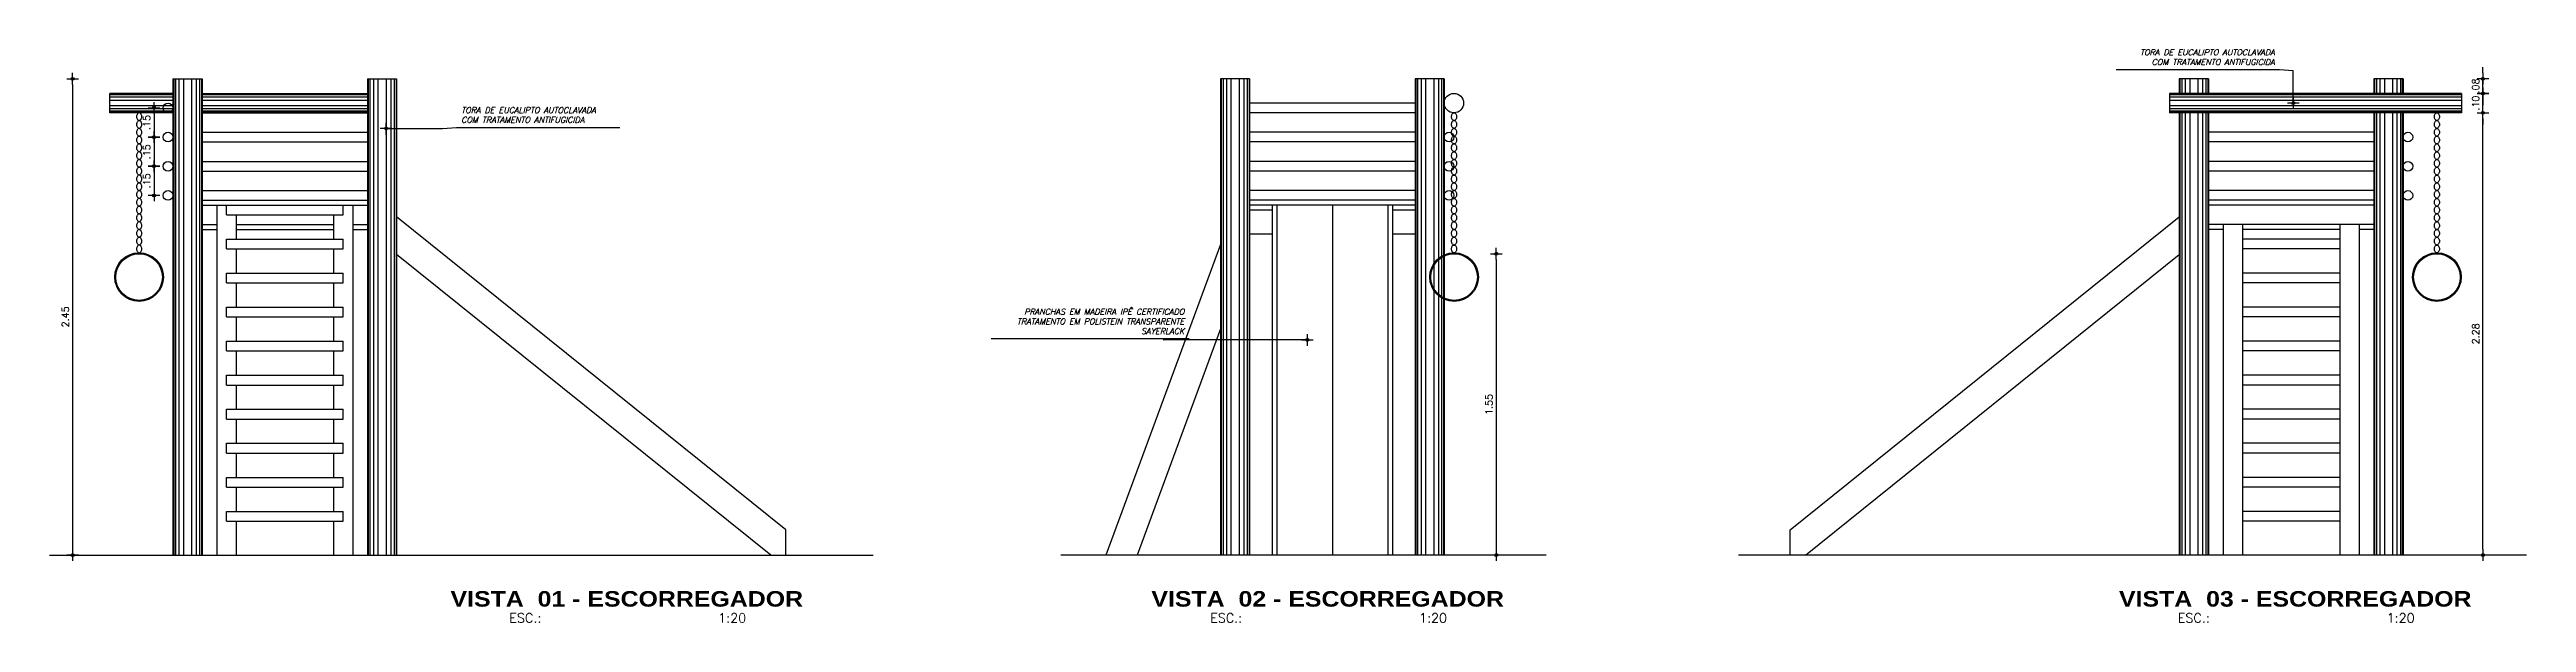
# Model space of a CAD drawing. Header units: millimetres. Extents: x 490 to 675, y -160 to -87.
# Drawn here: x 620.21 to 632.94, y -150.04 to -147.1 of the extents above; entities that cross this region are included whole.
import ezdxf
from ezdxf.enums import TextEntityAlignment as Align

# ---------------------------------------------------------------- set-up
doc = ezdxf.new("R2010")
doc.units = ezdxf.units.MM
doc.header["$LTSCALE"] = 2.5
for name, color, linetype in [('ARQ_COTAS', 1, 'Continuous'), ('ARQ_ESTRUTURA', 6, 'Continuous'), ('ARQ_HAT', 8, 'Continuous'), ('ARQ_VISTA00', 8, 'Continuous'), ('ARQ_VISTA01', 7, 'Continuous'), ('ARQ_VISTA02', 2, 'Continuous'), ('COTAS', 1, 'Continuous'), ('TITULO', 2, 'Continuous')]:
    doc.layers.add(name, color=color, linetype=linetype)
doc.styles.add('COTA20', font='ROMANS.SHX')
doc.styles.add('COTA200', font='ROMANS.SHX')
doc.styles.add('ROMANS', font='romans', dxfattribs={"oblique": 15})
doc.styles.add('TIT200', font='')
doc.styles.get('TIT200').set_extended_font_data('Arial Black')
doc.dimstyles.new('Cota20', dxfattribs={"dimscale": 0, "dimtxt": 0.04, "dimasz": 0.03, "dimexe": 0.05, "dimexo": 0.2, "dimgap": 0.025, "dimtad": 1, "dimlfac": -1, "dimzin": 4, "dimdsep": 46, "dimtxsty": 'ROMANS', "dimblk": 'ARCHTICK', "dimcen": 0.075, "dimclrd": 256, "dimclre": 8, "dimclrt": 2, "dimadec": 0, "dimazin": 0, "dimtfac": 1.2, "dimtix": 1, "dimtmove": 2, "dimatfit": 3, "dimldrblk": 'DOT', "dimfxl": 0.2, "dimfxlon": 1, "dimtvp": 2, "dimtolj": 1, "dimtzin": 4, "dimarcsym": 0})
doc.dimstyles.new('COTA20$0', dxfattribs={"dimtxt": 0.036, "dimasz": 0.03, "dimexe": 0.05, "dimexo": 0.95, "dimgap": 0.02, "dimtad": 1, "dimzin": 4, "dimdsep": 46, "dimtxsty": 'COTA20', "dimblk": 'bola', "dimcen": 0.1, "dimdle": 0.05, "dimse1": 1, "dimse2": 1, "dimclrd": 256, "dimclre": 256, "dimclrt": 2, "dimadec": 0, "dimazin": 0, "dimtfac": 1, "dimtix": 1, "dimtmove": 2, "dimatfit": 3, "dimldrblk": 'USERTICK', "dimfxl": 1, "dimtvp": 3.125, "dimtolj": 1, "dimtzin": 4, "dimarcsym": 0})

msp = doc.modelspace()

# ---------------------------------------------------------------- texts
at = {"layer": 'ARQ_COTAS', "color": 2, "char_height": 0.03, "style": 'ROMANS'}
for s, insert, attachment_point in [('TORA DE EUCALIPTO AUTOCLAVADA\\PCOM TRATAMENTO ANTIFUGICIDA', (631.648, -147.176), 9), ('TORA DE EUCALIPTO AUTOCLAVADA\\PCOM TRATAMENTO ANTIFUGICIDA', (622.326, -147.473), 7), ('PRANCHAS EM MADEIRA IPÊ CERTIFICADO\\PTRATAMENTO EM POLISTEIN TRANSPARENTE \\PSAYERLACK', (626.043, -148.56), 9)]:
    msp.add_mtext(s, dxfattribs=dict(at, insert=insert, attachment_point=attachment_point))
at = {"layer": 'TITULO'}
for s, height, style, p in [('VISTA  01 - ESCORREGADOR', 0.08, 'TIT200', (623.177, -149.922)), ('VISTA  02 - ESCORREGADOR', 0.08, 'TIT200', (626.78, -149.922)), ('VISTA  03 - ESCORREGADOR', 0.08, 'TIT200', (631.754, -149.922)), ('ESC.:                         1:20', 0.048, 'COTA200', (623.182, -150.02)), ('ESC.:                         1:20', 0.048, 'COTA200', (626.785, -150.02)), ('ESC.:                         1:20', 0.048, 'COTA200', (631.759, -150.02))]:
    msp.add_text(s, height=height, dxfattribs=dict(at, style=style)).set_placement(p, align=Align.MIDDLE_CENTER)

# ---------------------------------------------------------------- blocks, each defined once
blk = doc.blocks.new('bola')
blk.add_hatch(color=0).paths.add_polyline_path([(-0.25, 0, 1), (0.25, 0, 1)])
at = {"color": 0}
for p, q in [((-1, 0), (-0.25, 0)), ((0, 1), (0, 0.25)), ((0.25, 0), (1, 0)), ((0, -0.25), (0, -1))]:
    blk.add_line(p, q, dxfattribs=at)
blk.add_circle((0, 0), 0.25, dxfattribs=at)
blk = doc.blocks.new('*D546')
at = {"layer": 'COTAS', "lineweight": -2}
blk.add_line((620.328, -147.277), (620.328, -149.667), dxfattribs=at)
at = {"layer": 'DEFPOINTS', "color": 0}
for p in [(620.844, -147.247), (620.328, -149.697), (620.844, -149.697)]:
    blk.add_point(p, dxfattribs=at)
at = {"layer": 'COTAS', "lineweight": -2, "xscale": 0.03, "yscale": 0.03, "zscale": 0.03}
for p, rotation in [((620.328, -147.247), 90), ((620.328, -149.697), 270)]:
    blk.add_blockref('bola', p, dxfattribs=dict(at, rotation=rotation))
at = {"layer": 'COTAS', "color": 2, "insert": (620.29, -148.472), "char_height": 0.036, "attachment_point": 5, "rotation": 90, "style": 'COTA20'}
blk.add_mtext('\\A1;2.45', dxfattribs=at)
blk = doc.blocks.new('USERTICK')
at = {"color": 0}
for p, q in [((-1, 0), (1, 0)), ((0, 1), (0, -1))]:
    blk.add_line(p, q, dxfattribs=at)
blk.add_circle((0, 0), 0.25, dxfattribs=at)
blk = doc.blocks.new('*D547')
at = {"layer": 'COTAS', "lineweight": -2}
blk.add_line((620.747, -147.427), (620.747, -147.517), dxfattribs=at)
at = {"layer": 'DEFPOINTS', "color": 0}
for p in [(620.819, -147.397), (620.747, -147.547), (620.819, -147.547)]:
    blk.add_point(p, dxfattribs=at)
at = {"layer": 'COTAS', "lineweight": -2, "xscale": 0.03, "yscale": 0.03, "zscale": 0.03}
for p, rotation in [((620.747, -147.397), 90), ((620.747, -147.547), 270)]:
    blk.add_blockref('bola', p, dxfattribs=dict(at, rotation=rotation))
at = {"layer": 'COTAS', "color": 2, "insert": (620.709, -147.472), "char_height": 0.036, "attachment_point": 5, "rotation": 90, "style": 'COTA20'}
blk.add_mtext('\\A1;.15', dxfattribs=at)
blk = doc.blocks.new('*D548')
at = {"layer": 'COTAS', "lineweight": -2}
blk.add_line((620.747, -147.577), (620.747, -147.667), dxfattribs=at)
at = {"layer": 'DEFPOINTS', "color": 0}
for p in [(620.819, -147.547), (620.747, -147.697), (620.819, -147.697)]:
    blk.add_point(p, dxfattribs=at)
at = {"layer": 'COTAS', "lineweight": -2, "xscale": 0.03, "yscale": 0.03, "zscale": 0.03}
for p, rotation in [((620.747, -147.547), 90), ((620.747, -147.697), 270)]:
    blk.add_blockref('bola', p, dxfattribs=dict(at, rotation=rotation))
at = {"layer": 'COTAS', "color": 2, "insert": (620.709, -147.622), "char_height": 0.036, "attachment_point": 5, "rotation": 90, "style": 'COTA20'}
blk.add_mtext('\\A1;.15', dxfattribs=at)
blk = doc.blocks.new('*D549')
at = {"layer": 'COTAS', "lineweight": -2}
blk.add_line((620.747, -147.727), (620.747, -147.817), dxfattribs=at)
at = {"layer": 'DEFPOINTS', "color": 0}
for p in [(620.819, -147.697), (620.747, -147.847), (620.819, -147.847)]:
    blk.add_point(p, dxfattribs=at)
at = {"layer": 'COTAS', "lineweight": -2, "xscale": 0.03, "yscale": 0.03, "zscale": 0.03}
for p, rotation in [((620.747, -147.697), 90), ((620.747, -147.847), 270)]:
    blk.add_blockref('bola', p, dxfattribs=dict(at, rotation=rotation))
at = {"layer": 'COTAS', "color": 2, "insert": (620.709, -147.772), "char_height": 0.036, "attachment_point": 5, "rotation": 90, "style": 'COTA20'}
blk.add_mtext('\\A1;.15', dxfattribs=at)
blk = doc.blocks.new('*D550')
at = {"layer": 'ARQ_COTAS', "lineweight": -2}
blk.add_line((632.719, -149.667), (632.719, -147.452), dxfattribs=at)
at = {"layer": 'DEFPOINTS', "color": 0}
for p in [(632.608, -147.422), (632.719, -147.422), (632.943, -149.697)]:
    blk.add_point(p, dxfattribs=at)
at = {"layer": 'ARQ_COTAS', "lineweight": -2, "xscale": 0.03, "yscale": 0.03, "zscale": 0.03}
for p, rotation in [((632.719, -147.422), 90), ((632.719, -149.697), 270)]:
    blk.add_blockref('bola', p, dxfattribs=dict(at, rotation=rotation))
at = {"layer": 'ARQ_COTAS', "color": 2, "insert": (632.681, -148.559), "char_height": 0.036, "attachment_point": 5, "rotation": 90, "style": 'COTA20'}
blk.add_mtext('\\A1;2.28', dxfattribs=at)
blk = doc.blocks.new('*D551')
at = {"layer": 'ARQ_COTAS', "lineweight": -2}
for p, q in [((632.719, -147.292), (632.719, -147.262)), ((632.719, -147.422), (632.719, -147.322)), ((632.719, -147.452), (632.719, -147.482))]:
    blk.add_line(p, q, dxfattribs=at)
at = {"layer": 'DEFPOINTS', "color": 0}
for p in [(632.608, -147.322), (632.608, -147.422), (632.719, -147.322)]:
    blk.add_point(p, dxfattribs=at)
at = {"layer": 'ARQ_COTAS', "lineweight": -2, "xscale": 0.03, "yscale": 0.03, "zscale": 0.03}
for p, rotation in [((632.719, -147.322), 270), ((632.719, -147.422), 90)]:
    blk.add_blockref('bola', p, dxfattribs=dict(at, rotation=rotation))
at = {"layer": 'ARQ_COTAS', "color": 2, "insert": (632.681, -147.372), "char_height": 0.036, "attachment_point": 5, "rotation": 90, "style": 'COTA20'}
blk.add_mtext('\\A1;.10', dxfattribs=at)
blk = doc.blocks.new('*D552')
at = {"layer": 'ARQ_COTAS', "lineweight": -2}
for p, q in [((632.719, -147.217), (632.719, -147.187)), ((632.719, -147.322), (632.719, -147.247)), ((632.719, -147.352), (632.719, -147.382))]:
    blk.add_line(p, q, dxfattribs=at)
at = {"layer": 'DEFPOINTS', "color": 0}
for p in [(632.308, -147.247), (632.719, -147.247), (632.608, -147.322)]:
    blk.add_point(p, dxfattribs=at)
at = {"layer": 'ARQ_COTAS', "lineweight": -2, "xscale": 0.03, "yscale": 0.03, "zscale": 0.03}
for p, rotation in [((632.719, -147.247), 270), ((632.719, -147.322), 90)]:
    blk.add_blockref('bola', p, dxfattribs=dict(at, rotation=rotation))
at = {"layer": 'ARQ_COTAS', "color": 2, "insert": (632.681, -147.284), "char_height": 0.036, "attachment_point": 5, "rotation": 90, "style": 'COTA20'}
blk.add_mtext('\\A1;.08', dxfattribs=at)
blk = doc.blocks.new('*D553')
at = {"layer": 'ARQ_COTAS', "lineweight": -2}
blk.add_line((627.647, -148.177), (627.647, -149.667), dxfattribs=at)
at = {"layer": 'DEFPOINTS', "color": 0}
for p in [(627.43, -148.147), (627.43, -149.697), (627.647, -149.697)]:
    blk.add_point(p, dxfattribs=at)
at = {"layer": 'ARQ_COTAS', "lineweight": -2, "xscale": 0.03, "yscale": 0.03, "zscale": 0.03}
for p, rotation in [((627.647, -148.147), 90), ((627.647, -149.697), 270)]:
    blk.add_blockref('bola', p, dxfattribs=dict(at, rotation=rotation))
at = {"layer": 'ARQ_COTAS', "color": 2, "insert": (627.609, -148.922), "char_height": 0.036, "attachment_point": 5, "rotation": 90, "style": 'COTA20'}
blk.add_mtext('\\A1;1.55', dxfattribs=at)
blk = doc.blocks.new('DOT')
for p, q in [((-1, 0), (1, 0)), ((0, 1), (0, -1))]:
    blk.add_line(p, q)
blk.add_circle((0, 0), 0.25)

# ---------------------------------------------------------------- dimensions: what is measured, and where the dimension line sits
at = {"layer": 'ARQ_COTAS'}
for base, p1, p2, picture, middle in [((632.71918, -147.246706), (632.607803, -147.321707), (632.307804, -147.246706), '*D552', (632.68118, -147.284206)), ((632.719, -147.322), (632.608, -147.422), (632.608, -147.322), '*D551', (632.681, -147.372)), ((632.7191805, -147.4217068), (632.9425114, -149.6967072), (632.6078033, -147.4217068), '*D550', (632.6811805, -148.559207)), ((627.647, -149.697), (627.43, -148.147), (627.43, -149.697), '*D553', (627.609, -148.922))]:
    dim = msp.add_linear_dim(base=base, p1=p1, p2=p2, angle=90, dimstyle='COTA20$0', dxfattribs=at)
    dim.commit()
    dim.dimension.update_dxf_attribs({"geometry": picture, "text_midpoint": middle})
at = {"layer": 'COTAS'}
for base, p1, p2, picture, middle in [((620.328, -149.697), (620.844, -147.247), (620.844, -149.697), '*D546', (620.29, -148.472)), ((620.747, -147.547), (620.819, -147.397), (620.819, -147.547), '*D547', (620.709, -147.472)), ((620.747, -147.697), (620.819, -147.547), (620.819, -147.697), '*D548', (620.709, -147.622)), ((620.747, -147.847), (620.819, -147.697), (620.819, -147.847), '*D549', (620.709, -147.772))]:
    dim = msp.add_linear_dim(base=base, p1=p1, p2=p2, angle=90, dimstyle='COTA20$0', dxfattribs=at)
    dim.commit()
    dim.dimension.update_dxf_attribs({"geometry": picture, "text_midpoint": middle})

# ---------------------------------------------------------------- linework, layer by layer
at = {"layer": 'ARQ_ESTRUTURA'}
for p, q in [((620.21, -149.697), (624.444, -149.697)), ((627.904, -149.697), (625.408, -149.697)), ((632.943, -149.697), (628.892, -149.697))]:
    msp.add_line(p, q, dxfattribs=at)
at = {"layer": 'ARQ_HAT'}
for p, q in [((620.848, -147.247), (620.848, -149.697)), ((620.857, -147.247), (620.857, -149.697)), ((620.875, -147.247), (620.875, -149.697)), ((620.898, -147.247), (620.898, -149.697)), ((620.94, -147.247), (620.94, -149.697)), ((620.964, -147.247), (620.964, -149.697)), ((620.981, -147.247), (620.981, -149.697)), ((620.991, -147.247), (620.991, -149.697)), ((621.848, -147.247), (621.848, -149.697)), ((621.857, -147.247), (621.857, -149.697)), ((621.875, -147.247), (621.875, -149.697)), ((621.898, -147.247), (621.898, -149.697)), ((621.94, -147.247), (621.94, -149.697)), ((621.964, -147.247), (621.964, -149.697)), ((621.981, -147.247), (621.981, -149.697)), ((621.991, -147.247), (621.991, -149.697)), ((626.233, -147.247), (626.233, -149.697)), ((626.242, -147.247), (626.242, -149.697)), ((626.26, -147.247), (626.26, -149.697)), ((626.283, -147.247), (626.283, -149.697)), ((626.325, -147.247), (626.325, -149.697)), ((626.349, -147.247), (626.349, -149.697)), ((626.366, -147.247), (626.366, -149.697)), ((626.376, -147.247), (626.376, -149.697)), ((627.233, -147.247), (627.233, -149.697)), ((627.242, -147.247), (627.242, -149.697)), ((627.26, -147.247), (627.26, -149.697)), ((627.283, -147.247), (627.283, -149.697)), ((627.325, -147.247), (627.325, -149.697)), ((627.349, -147.247), (627.349, -149.697)), ((627.366, -147.247), (627.366, -149.697)), ((627.376, -147.247), (627.376, -149.697)), ((631.161, -147.247), (631.161, -147.322)), ((631.171, -147.247), (631.171, -147.322)), ((631.188, -147.247), (631.188, -147.322)), ((631.212, -147.247), (631.212, -147.322)), ((631.254, -147.247), (631.254, -147.322)), ((631.277, -147.247), (631.277, -147.322)), ((631.295, -147.247), (631.295, -147.322)), ((631.304, -147.247), (631.304, -147.322)), ((632.161, -147.247), (632.161, -147.322)), ((632.171, -147.247), (632.171, -147.322)), ((632.188, -147.247), (632.188, -147.322)), ((632.212, -147.247), (632.212, -147.322)), ((632.254, -147.247), (632.254, -147.322)), ((632.277, -147.247), (632.277, -147.322)), ((632.295, -147.247), (632.295, -147.322)), ((632.304, -147.247), (632.304, -147.322)), ((620.844, -147.324), (620.519, -147.324)), ((620.844, -147.33), (620.519, -147.33)), ((620.844, -147.342), (620.519, -147.342)), ((620.844, -147.358), (620.519, -147.358)), ((620.844, -147.386), (620.519, -147.386)), ((620.844, -147.401), (620.519, -147.401)), ((620.844, -147.413), (620.519, -147.413)), ((620.844, -147.419), (620.519, -147.419)), ((621.844, -147.324), (620.994, -147.324)), ((621.844, -147.33), (620.994, -147.33)), ((621.844, -147.342), (620.994, -147.342)), ((621.844, -147.358), (620.994, -147.358)), ((621.844, -147.386), (620.994, -147.386)), ((621.844, -147.401), (620.994, -147.401)), ((621.844, -147.413), (620.994, -147.413)), ((621.844, -147.419), (620.994, -147.419)), ((632.608, -147.324), (631.108, -147.324)), ((632.608, -147.33), (631.108, -147.33)), ((632.608, -147.342), (631.108, -147.342)), ((632.608, -147.358), (631.108, -147.358)), ((632.608, -147.386), (631.108, -147.386)), ((632.608, -147.401), (631.108, -147.401)), ((632.608, -147.413), (631.108, -147.413)), ((632.608, -147.419), (631.108, -147.419)), ((631.161, -147.422), (631.161, -149.697)), ((631.171, -147.422), (631.171, -149.697)), ((631.188, -147.422), (631.188, -149.697)), ((631.212, -147.422), (631.212, -149.697)), ((631.254, -147.422), (631.254, -149.697)), ((631.277, -147.422), (631.277, -149.697)), ((631.295, -147.422), (631.295, -149.697)), ((631.304, -147.422), (631.304, -149.697)), ((632.161, -147.422), (632.161, -149.697)), ((632.171, -147.422), (632.171, -149.697)), ((632.188, -147.422), (632.188, -149.697)), ((632.212, -147.422), (632.212, -149.697)), ((632.254, -147.422), (632.254, -149.697)), ((632.277, -147.422), (632.277, -149.697)), ((632.295, -147.422), (632.295, -149.697)), ((632.304, -147.422), (632.304, -149.697)), ((626.804, -147.897), (626.804, -149.697))]:
    msp.add_line(p, q, dxfattribs=at)
at = {"layer": 'ARQ_VISTA00'}
for p, q in [((620.844, -147.322), (620.519, -147.322)), ((620.519, -147.422), (620.519, -147.322)), ((620.844, -147.422), (620.519, -147.422)), ((620.994, -147.322), (621.844, -147.322)), ((620.994, -147.422), (621.844, -147.422)), ((620.994, -147.522), (621.844, -147.522)), ((620.994, -147.572), (621.844, -147.572)), ((620.994, -147.672), (621.844, -147.672)), ((620.994, -147.722), (621.844, -147.722)), ((620.994, -147.822), (621.844, -147.822)), ((620.994, -147.872), (621.844, -147.872)), ((620.994, -148.022), (621.069, -148.022)), ((621.169, -148.022), (621.669, -148.022)), ((621.769, -148.022), (621.844, -148.022)), ((631.383, -148.022), (631.308, -148.022)), ((631.383, -147.997), (631.383, -149.697)), ((631.483, -147.997), (631.483, -149.697)), ((631.983, -148.022), (631.483, -148.022)), ((631.983, -148.072), (631.483, -148.072)), ((631.983, -147.997), (631.983, -149.697)), ((632.083, -147.997), (632.083, -149.697)), ((632.158, -148.022), (632.083, -148.022)), ((631.983, -148.122), (631.483, -148.122)), ((631.983, -148.247), (631.483, -148.247)), ((631.983, -148.297), (631.483, -148.297)), ((631.983, -148.422), (631.483, -148.422)), ((631.983, -148.472), (631.483, -148.472)), ((631.983, -148.597), (631.483, -148.597)), ((631.983, -148.647), (631.483, -148.647)), ((631.983, -148.772), (631.483, -148.772)), ((631.983, -148.822), (631.483, -148.822)), ((631.983, -148.947), (631.483, -148.947)), ((631.983, -148.997), (631.483, -148.997)), ((631.983, -149.122), (631.483, -149.122)), ((631.983, -149.172), (631.483, -149.172)), ((631.983, -149.297), (631.483, -149.297)), ((631.983, -149.347), (631.483, -149.347)), ((631.983, -149.472), (631.483, -149.472)), ((631.983, -149.522), (631.483, -149.522))]:
    msp.add_line(p, q, dxfattribs=at)
for points in [[(620.67, -147.462, 0.140422), (620.675, -147.46, 0.107133), (620.68, -147.456, 0.079572), (620.682, -147.45, 0.067159), (620.684, -147.442, 0.067159), (620.682, -147.434, 0.079572), (620.68, -147.428, 0.107133), (620.675, -147.423, 0.140422), (620.67, -147.422, 0.140422), (620.665, -147.423, 0.107133), (620.661, -147.428, 0.079572), (620.658, -147.434, 0.067159), (620.657, -147.442, 0.067159), (620.658, -147.45, 0.079572), (620.661, -147.456, 0.107133), (620.665, -147.46, 0.140422)], [(620.67, -147.502, 0.140422), (620.675, -147.5, 0.107133), (620.68, -147.496, 0.079572), (620.682, -147.49, 0.067159), (620.684, -147.482, 0.067159), (620.682, -147.474, 0.079572), (620.68, -147.468, 0.107133), (620.675, -147.463, 0.140422), (620.67, -147.462, 0.140422), (620.665, -147.463, 0.107133), (620.661, -147.468, 0.079572), (620.658, -147.474, 0.067159), (620.657, -147.482, 0.067159), (620.658, -147.49, 0.079572), (620.661, -147.496, 0.107133), (620.665, -147.5, 0.140422)], [(620.67, -147.542, 0.140422), (620.675, -147.54, 0.107133), (620.68, -147.536, 0.079572), (620.682, -147.53, 0.067159), (620.684, -147.522, 0.067159), (620.682, -147.514, 0.079572), (620.68, -147.508, 0.107133), (620.675, -147.503, 0.140422), (620.67, -147.502, 0.140422), (620.665, -147.503, 0.107133), (620.661, -147.508, 0.079572), (620.658, -147.514, 0.067159), (620.657, -147.522, 0.067159), (620.658, -147.53, 0.079572), (620.661, -147.536, 0.107133), (620.665, -147.54, 0.140422)], [(620.67, -147.582, 0.140422), (620.675, -147.58, 0.107133), (620.68, -147.576, 0.079572), (620.682, -147.57, 0.067159), (620.684, -147.562, 0.067159), (620.682, -147.554, 0.079572), (620.68, -147.548, 0.107133), (620.675, -147.543, 0.140422), (620.67, -147.542, 0.140422), (620.665, -147.543, 0.107133), (620.661, -147.548, 0.079572), (620.658, -147.554, 0.067159), (620.657, -147.562, 0.067159), (620.658, -147.57, 0.079572), (620.661, -147.576, 0.107133), (620.665, -147.58, 0.140422)], [(620.67, -147.622, 0.140422), (620.675, -147.62, 0.107133), (620.68, -147.616, 0.079572), (620.682, -147.61, 0.067159), (620.684, -147.602, 0.067159), (620.682, -147.594, 0.079572), (620.68, -147.588, 0.107133), (620.675, -147.583, 0.140422), (620.67, -147.582, 0.140422), (620.665, -147.583, 0.107133), (620.661, -147.588, 0.079572), (620.658, -147.594, 0.067159), (620.657, -147.602, 0.067159), (620.658, -147.61, 0.079572), (620.661, -147.616, 0.107133), (620.665, -147.62, 0.140422)], [(620.67, -147.662, 0.140422), (620.675, -147.66, 0.107133), (620.68, -147.656, 0.079572), (620.682, -147.65, 0.067159), (620.684, -147.642, 0.067159), (620.682, -147.634, 0.079572), (620.68, -147.628, 0.107133), (620.675, -147.623, 0.140422), (620.67, -147.622, 0.140422), (620.665, -147.623, 0.107133), (620.661, -147.628, 0.079572), (620.658, -147.634, 0.067159), (620.657, -147.642, 0.067159), (620.658, -147.65, 0.079572), (620.661, -147.656, 0.107133), (620.665, -147.66, 0.140422)], [(620.67, -147.702, 0.140422), (620.675, -147.7, 0.107133), (620.68, -147.696, 0.079572), (620.682, -147.69, 0.067159), (620.684, -147.682, 0.067159), (620.682, -147.674, 0.079572), (620.68, -147.668, 0.107133), (620.675, -147.663, 0.140422), (620.67, -147.662, 0.140422), (620.665, -147.663, 0.107133), (620.661, -147.668, 0.079572), (620.658, -147.674, 0.067159), (620.657, -147.682, 0.067159), (620.658, -147.69, 0.079572), (620.661, -147.696, 0.107133), (620.665, -147.7, 0.140422)], [(620.67, -147.742, 0.140422), (620.675, -147.74, 0.107133), (620.68, -147.736, 0.079572), (620.682, -147.73, 0.067159), (620.684, -147.722, 0.067159), (620.682, -147.714, 0.079572), (620.68, -147.708, 0.107133), (620.675, -147.703, 0.140422), (620.67, -147.702, 0.140422), (620.665, -147.703, 0.107133), (620.661, -147.708, 0.079572), (620.658, -147.714, 0.067159), (620.657, -147.722, 0.067159), (620.658, -147.73, 0.079572), (620.661, -147.736, 0.107133), (620.665, -147.74, 0.140422)], [(620.67, -147.782, 0.140422), (620.675, -147.78, 0.107133), (620.68, -147.776, 0.079572), (620.682, -147.77, 0.067159), (620.684, -147.762, 0.067159), (620.682, -147.754, 0.079572), (620.68, -147.748, 0.107133), (620.675, -147.743, 0.140422), (620.67, -147.742, 0.140422), (620.665, -147.743, 0.107133), (620.661, -147.748, 0.079572), (620.658, -147.754, 0.067159), (620.657, -147.762, 0.067159), (620.658, -147.77, 0.079572), (620.661, -147.776, 0.107133), (620.665, -147.78, 0.140422)], [(620.67, -147.822, 0.140422), (620.675, -147.82, 0.107133), (620.68, -147.816, 0.079572), (620.682, -147.81, 0.067159), (620.684, -147.802, 0.067159), (620.682, -147.794, 0.079572), (620.68, -147.788, 0.107133), (620.675, -147.783, 0.140422), (620.67, -147.782, 0.140422), (620.665, -147.783, 0.107133), (620.661, -147.788, 0.079572), (620.658, -147.794, 0.067159), (620.657, -147.802, 0.067159), (620.658, -147.81, 0.079572), (620.661, -147.816, 0.107133), (620.665, -147.82, 0.140422)], [(620.67, -147.862, 0.140422), (620.675, -147.86, 0.107133), (620.68, -147.856, 0.079572), (620.682, -147.85, 0.067159), (620.684, -147.842, 0.067159), (620.682, -147.834, 0.079572), (620.68, -147.828, 0.107133), (620.675, -147.823, 0.140422), (620.67, -147.822, 0.140422), (620.665, -147.823, 0.107133), (620.661, -147.828, 0.079572), (620.658, -147.834, 0.067159), (620.657, -147.842, 0.067159), (620.658, -147.85, 0.079572), (620.661, -147.856, 0.107133), (620.665, -147.86, 0.140422)], [(620.67, -147.902, 0.140422), (620.675, -147.9, 0.107133), (620.68, -147.896, 0.079572), (620.682, -147.89, 0.067159), (620.684, -147.882, 0.067159), (620.682, -147.874, 0.079572), (620.68, -147.868, 0.107133), (620.675, -147.863, 0.140422), (620.67, -147.862, 0.140422), (620.665, -147.863, 0.107133), (620.661, -147.868, 0.079572), (620.658, -147.874, 0.067159), (620.657, -147.882, 0.067159), (620.658, -147.89, 0.079572), (620.661, -147.896, 0.107133), (620.665, -147.9, 0.140422)], [(620.67, -147.942, 0.140422), (620.675, -147.94, 0.107133), (620.68, -147.936, 0.079572), (620.682, -147.93, 0.067159), (620.684, -147.922, 0.067159), (620.682, -147.914, 0.079572), (620.68, -147.908, 0.107133), (620.675, -147.903, 0.140422), (620.67, -147.902, 0.140422), (620.665, -147.903, 0.107133), (620.661, -147.908, 0.079572), (620.658, -147.914, 0.067159), (620.657, -147.922, 0.067159), (620.658, -147.93, 0.079572), (620.661, -147.936, 0.107133), (620.665, -147.94, 0.140422)], [(620.67, -147.982, 0.140422), (620.675, -147.98, 0.107133), (620.68, -147.976, 0.079572), (620.682, -147.97, 0.067159), (620.684, -147.962, 0.067159), (620.682, -147.954, 0.079572), (620.68, -147.948, 0.107133), (620.675, -147.943, 0.140422), (620.67, -147.942, 0.140422), (620.665, -147.943, 0.107133), (620.661, -147.948, 0.079572), (620.658, -147.954, 0.067159), (620.657, -147.962, 0.067159), (620.658, -147.97, 0.079572), (620.661, -147.976, 0.107133), (620.665, -147.98, 0.140422)], [(620.67, -148.022, 0.140422), (620.675, -148.02, 0.107133), (620.68, -148.016, 0.079572), (620.682, -148.01, 0.067159), (620.684, -148.002, 0.067159), (620.682, -147.994, 0.079572), (620.68, -147.988, 0.107133), (620.675, -147.983, 0.140422), (620.67, -147.982, 0.140422), (620.665, -147.983, 0.107133), (620.661, -147.988, 0.079572), (620.658, -147.994, 0.067159), (620.657, -148.002, 0.067159), (620.658, -148.01, 0.079572), (620.661, -148.016, 0.107133), (620.665, -148.02, 0.140422)], [(620.67, -148.062, 0.140422), (620.675, -148.06, 0.107133), (620.68, -148.056, 0.079572), (620.682, -148.05, 0.067159), (620.684, -148.042, 0.067159), (620.682, -148.034, 0.079572), (620.68, -148.028, 0.107133), (620.675, -148.023, 0.140422), (620.67, -148.022, 0.140422), (620.665, -148.023, 0.107133), (620.661, -148.028, 0.079572), (620.658, -148.034, 0.067159), (620.657, -148.042, 0.067159), (620.658, -148.05, 0.079572), (620.661, -148.056, 0.107133), (620.665, -148.06, 0.140422)], [(620.67, -148.102, 0.140422), (620.675, -148.1, 0.107133), (620.68, -148.096, 0.079572), (620.682, -148.09, 0.067159), (620.684, -148.082, 0.067159), (620.682, -148.074, 0.079572), (620.68, -148.068, 0.107133), (620.675, -148.063, 0.140422), (620.67, -148.062, 0.140422), (620.665, -148.063, 0.107133), (620.661, -148.068, 0.079572), (620.658, -148.074, 0.067159), (620.657, -148.082, 0.067159), (620.658, -148.09, 0.079572), (620.661, -148.096, 0.107133), (620.665, -148.1, 0.140422)], [(620.67, -148.142, 0.140422), (620.675, -148.14, 0.107133), (620.68, -148.136, 0.079572), (620.682, -148.13, 0.067159), (620.684, -148.122, 0.067159), (620.682, -148.114, 0.079572), (620.68, -148.108, 0.107133), (620.675, -148.103, 0.140422), (620.67, -148.102, 0.140422), (620.665, -148.103, 0.107133), (620.661, -148.108, 0.079572), (620.658, -148.114, 0.067159), (620.657, -148.122, 0.067159), (620.658, -148.13, 0.079572), (620.661, -148.136, 0.107133), (620.665, -148.14, 0.140422)]]:
    msp.add_lwpolyline(points, format="xyb", close=True, dxfattribs=at)
for radius in [0.125, 0.12]:
    msp.add_circle((620.67, -148.267), radius, dxfattribs=at)
at = {"layer": 'ARQ_VISTA01'}
for p, q in [((627.229, -147.372), (626.379, -147.372)), ((627.229, -147.422), (626.379, -147.422)), ((627.229, -147.522), (626.379, -147.522)), ((627.229, -147.572), (626.379, -147.572)), ((627.229, -147.672), (626.379, -147.672)), ((627.229, -147.722), (626.379, -147.722)), ((627.229, -147.822), (626.379, -147.822)), ((620.994, -147.897), (621.119, -147.897)), ((621.719, -147.897), (621.844, -147.897)), ((627.229, -147.872), (626.379, -147.872)), ((620.994, -147.997), (621.069, -147.997)), ((621.169, -147.997), (621.669, -147.997)), ((621.769, -147.997), (621.844, -147.997)), ((623.994, -149.567), (621.994, -147.957)), ((629.158, -149.567), (631.158, -147.957)), ((623.917, -149.697), (621.994, -148.15)), ((626.229, -148.1), (625.64, -149.697)), ((629.236, -149.697), (631.158, -148.15)), ((626.229, -148.533), (625.8, -149.697)), ((623.994, -149.697), (623.994, -149.567)), ((629.158, -149.697), (629.158, -149.567))]:
    msp.add_line(p, q, dxfattribs=at)
for centre in [(620.819, -147.397), (620.819, -147.547), (627.404, -147.547), (632.333, -147.547), (620.819, -147.697), (627.404, -147.697), (632.333, -147.697), (620.819, -147.847), (627.404, -147.847), (632.333, -147.847)]:
    msp.add_circle(centre, 0.025, dxfattribs=at)
at = {"layer": 'ARQ_VISTA02'}
for p, q in [((620.844, -147.247), (620.844, -149.697)), ((620.844, -147.247), (620.994, -147.247)), ((620.994, -147.247), (620.994, -149.697)), ((621.844, -147.247), (621.844, -149.697)), ((621.844, -147.247), (621.994, -147.247)), ((621.994, -147.247), (621.994, -149.697)), ((626.229, -147.247), (626.229, -149.697)), ((626.379, -147.247), (626.229, -147.247)), ((626.379, -147.247), (626.379, -149.697)), ((627.229, -147.247), (627.229, -149.697)), ((627.379, -147.247), (627.229, -147.247)), ((627.379, -147.247), (627.379, -149.697)), ((631.158, -147.247), (631.158, -147.322)), ((631.308, -147.247), (631.158, -147.247)), ((631.308, -147.247), (631.308, -147.322)), ((632.158, -147.247), (632.158, -147.322)), ((632.308, -147.247), (632.158, -147.247)), ((632.308, -147.247), (632.308, -147.322)), ((631.108, -147.322), (631.108, -147.422)), ((632.608, -147.322), (631.108, -147.322)), ((632.608, -147.422), (631.108, -147.422)), ((631.158, -147.422), (631.158, -149.697)), ((631.308, -147.422), (631.308, -149.697)), ((632.158, -147.422), (632.158, -149.697)), ((632.308, -147.422), (632.308, -149.697)), ((632.608, -147.322), (632.608, -147.422)), ((632.158, -147.522), (631.308, -147.522)), ((632.158, -147.572), (631.308, -147.572)), ((632.158, -147.672), (631.308, -147.672)), ((632.158, -147.722), (631.308, -147.722)), ((632.158, -147.822), (631.308, -147.822)), ((621.069, -147.897), (621.069, -149.697)), ((621.119, -147.947), (621.119, -147.897)), ((621.119, -147.897), (621.719, -147.897)), ((621.119, -147.947), (621.719, -147.947)), ((621.169, -147.947), (621.169, -148.072)), ((621.669, -147.947), (621.669, -148.072)), ((621.719, -147.947), (621.719, -147.897)), ((621.769, -147.897), (621.769, -149.697)), ((627.229, -147.897), (626.379, -147.897)), ((626.494, -147.922), (626.379, -147.922)), ((626.494, -147.897), (626.494, -149.697)), ((626.519, -147.897), (626.519, -149.697)), ((627.089, -147.897), (627.089, -149.697)), ((627.114, -147.897), (627.114, -149.697)), ((627.229, -147.922), (627.114, -147.922)), ((632.158, -147.872), (631.308, -147.872)), ((632.158, -147.897), (631.308, -147.897)), ((621.119, -148.072), (621.719, -148.072)), ((621.119, -148.122), (621.119, -148.072)), ((621.719, -148.122), (621.719, -148.072)), ((626.494, -148.047), (626.379, -148.047)), ((627.229, -148.047), (627.114, -148.047)), ((632.158, -147.997), (631.308, -147.997)), ((621.119, -148.122), (621.719, -148.122)), ((621.169, -148.122), (621.169, -148.247)), ((621.669, -148.122), (621.669, -148.247)), ((621.119, -148.247), (621.719, -148.247)), ((621.119, -148.297), (621.119, -148.247)), ((621.119, -148.297), (621.719, -148.297)), ((621.169, -148.297), (621.169, -148.422)), ((621.669, -148.297), (621.669, -148.422)), ((621.719, -148.297), (621.719, -148.247)), ((621.119, -148.422), (621.719, -148.422)), ((621.119, -148.472), (621.119, -148.422)), ((621.719, -148.472), (621.719, -148.422)), ((621.119, -148.472), (621.719, -148.472)), ((621.169, -148.472), (621.169, -148.597)), ((621.669, -148.472), (621.669, -148.597)), ((621.119, -148.597), (621.719, -148.597)), ((621.119, -148.647), (621.119, -148.597)), ((621.119, -148.647), (621.719, -148.647)), ((621.169, -148.647), (621.169, -148.772)), ((621.669, -148.647), (621.669, -148.772)), ((621.719, -148.647), (621.719, -148.597)), ((621.119, -148.772), (621.719, -148.772)), ((621.119, -148.822), (621.119, -148.772)), ((621.119, -148.822), (621.719, -148.822)), ((621.169, -148.822), (621.169, -148.947)), ((621.669, -148.822), (621.669, -148.947)), ((621.719, -148.822), (621.719, -148.772)), ((621.119, -148.947), (621.719, -148.947)), ((621.119, -148.997), (621.119, -148.947)), ((621.719, -148.997), (621.719, -148.947)), ((621.119, -148.997), (621.719, -148.997)), ((621.169, -148.997), (621.169, -149.122)), ((621.669, -148.997), (621.669, -149.122)), ((621.119, -149.122), (621.719, -149.122)), ((621.119, -149.172), (621.119, -149.122)), ((621.119, -149.172), (621.719, -149.172)), ((621.169, -149.172), (621.169, -149.297)), ((621.669, -149.172), (621.669, -149.297)), ((621.719, -149.172), (621.719, -149.122)), ((621.119, -149.297), (621.719, -149.297)), ((621.119, -149.347), (621.119, -149.297)), ((621.119, -149.347), (621.719, -149.347)), ((621.169, -149.347), (621.169, -149.472)), ((621.669, -149.347), (621.669, -149.472)), ((621.719, -149.347), (621.719, -149.297)), ((621.119, -149.472), (621.719, -149.472)), ((621.119, -149.522), (621.119, -149.472)), ((621.719, -149.522), (621.719, -149.472)), ((621.119, -149.522), (621.719, -149.522)), ((621.169, -149.522), (621.169, -149.697)), ((621.669, -149.522), (621.669, -149.697))]:
    msp.add_line(p, q, dxfattribs=at)
for points in [[(627.43, -147.462, -0.140422), (627.425, -147.46, -0.107133), (627.42, -147.456, -0.079572), (627.418, -147.45, -0.067159), (627.416, -147.442, -0.067159), (627.418, -147.434, -0.079572), (627.42, -147.428, -0.107133), (627.425, -147.423, -0.140422), (627.43, -147.422, -0.140422), (627.435, -147.423, -0.107133), (627.439, -147.428, -0.079572), (627.442, -147.434, -0.067159), (627.443, -147.442, -0.067159), (627.442, -147.45, -0.079572), (627.439, -147.456, -0.107133), (627.435, -147.46, -0.140422)], [(632.482, -147.462, -0.140422), (632.477, -147.46, -0.107133), (632.473, -147.456, -0.079572), (632.47, -147.45, -0.067159), (632.469, -147.442, -0.067159), (632.47, -147.434, -0.079572), (632.473, -147.428, -0.107133), (632.477, -147.423, -0.140422), (632.482, -147.422, -0.140422), (632.487, -147.423, -0.107133), (632.491, -147.428, -0.079572), (632.494, -147.434, -0.067159), (632.495, -147.442, -0.067159), (632.494, -147.45, -0.079572), (632.491, -147.456, -0.107133), (632.487, -147.46, -0.140422)], [(627.43, -147.502, -0.140422), (627.425, -147.5, -0.107133), (627.42, -147.496, -0.079572), (627.418, -147.49, -0.067159), (627.416, -147.482, -0.067159), (627.418, -147.474, -0.079572), (627.42, -147.468, -0.107133), (627.425, -147.463, -0.140422), (627.43, -147.462, -0.140422), (627.435, -147.463, -0.107133), (627.439, -147.468, -0.079572), (627.442, -147.474, -0.067159), (627.443, -147.482, -0.067159), (627.442, -147.49, -0.079572), (627.439, -147.496, -0.107133), (627.435, -147.5, -0.140422)], [(627.43, -147.542, -0.140422), (627.425, -147.54, -0.107133), (627.42, -147.536, -0.079572), (627.418, -147.53, -0.067159), (627.416, -147.522, -0.067159), (627.418, -147.514, -0.079572), (627.42, -147.508, -0.107133), (627.425, -147.503, -0.140422), (627.43, -147.502, -0.140422), (627.435, -147.503, -0.107133), (627.439, -147.508, -0.079572), (627.442, -147.514, -0.067159), (627.443, -147.522, -0.067159), (627.442, -147.53, -0.079572), (627.439, -147.536, -0.107133), (627.435, -147.54, -0.140422)], [(627.43, -147.582, -0.140422), (627.425, -147.58, -0.107133), (627.42, -147.576, -0.079572), (627.418, -147.57, -0.067159), (627.416, -147.562, -0.067159), (627.418, -147.554, -0.079572), (627.42, -147.548, -0.107133), (627.425, -147.543, -0.140422), (627.43, -147.542, -0.140422), (627.435, -147.543, -0.107133), (627.439, -147.548, -0.079572), (627.442, -147.554, -0.067159), (627.443, -147.562, -0.067159), (627.442, -147.57, -0.079572), (627.439, -147.576, -0.107133), (627.435, -147.58, -0.140422)], [(632.482, -147.502, -0.140422), (632.477, -147.5, -0.107133), (632.473, -147.496, -0.079572), (632.47, -147.49, -0.067159), (632.469, -147.482, -0.067159), (632.47, -147.474, -0.079572), (632.473, -147.468, -0.107133), (632.477, -147.463, -0.140422), (632.482, -147.462, -0.140422), (632.487, -147.463, -0.107133), (632.491, -147.468, -0.079572), (632.494, -147.474, -0.067159), (632.495, -147.482, -0.067159), (632.494, -147.49, -0.079572), (632.491, -147.496, -0.107133), (632.487, -147.5, -0.140422)], [(632.482, -147.542, -0.140422), (632.477, -147.54, -0.107133), (632.473, -147.536, -0.079572), (632.47, -147.53, -0.067159), (632.469, -147.522, -0.067159), (632.47, -147.514, -0.079572), (632.473, -147.508, -0.107133), (632.477, -147.503, -0.140422), (632.482, -147.502, -0.140422), (632.487, -147.503, -0.107133), (632.491, -147.508, -0.079572), (632.494, -147.514, -0.067159), (632.495, -147.522, -0.067159), (632.494, -147.53, -0.079572), (632.491, -147.536, -0.107133), (632.487, -147.54, -0.140422)], [(632.482, -147.582, -0.140422), (632.477, -147.58, -0.107133), (632.473, -147.576, -0.079572), (632.47, -147.57, -0.067159), (632.469, -147.562, -0.067159), (632.47, -147.554, -0.079572), (632.473, -147.548, -0.107133), (632.477, -147.543, -0.140422), (632.482, -147.542, -0.140422), (632.487, -147.543, -0.107133), (632.491, -147.548, -0.079572), (632.494, -147.554, -0.067159), (632.495, -147.562, -0.067159), (632.494, -147.57, -0.079572), (632.491, -147.576, -0.107133), (632.487, -147.58, -0.140422)], [(627.43, -147.622, -0.140422), (627.425, -147.62, -0.107133), (627.42, -147.616, -0.079572), (627.418, -147.61, -0.067159), (627.416, -147.602, -0.067159), (627.418, -147.594, -0.079572), (627.42, -147.588, -0.107133), (627.425, -147.583, -0.140422), (627.43, -147.582, -0.140422), (627.435, -147.583, -0.107133), (627.439, -147.588, -0.079572), (627.442, -147.594, -0.067159), (627.443, -147.602, -0.067159), (627.442, -147.61, -0.079572), (627.439, -147.616, -0.107133), (627.435, -147.62, -0.140422)], [(627.43, -147.662, -0.140422), (627.425, -147.66, -0.107133), (627.42, -147.656, -0.079572), (627.418, -147.65, -0.067159), (627.416, -147.642, -0.067159), (627.418, -147.634, -0.079572), (627.42, -147.628, -0.107133), (627.425, -147.623, -0.140422), (627.43, -147.622, -0.140422), (627.435, -147.623, -0.107133), (627.439, -147.628, -0.079572), (627.442, -147.634, -0.067159), (627.443, -147.642, -0.067159), (627.442, -147.65, -0.079572), (627.439, -147.656, -0.107133), (627.435, -147.66, -0.140422)], [(627.43, -147.702, -0.140422), (627.425, -147.7, -0.107133), (627.42, -147.696, -0.079572), (627.418, -147.69, -0.067159), (627.416, -147.682, -0.067159), (627.418, -147.674, -0.079572), (627.42, -147.668, -0.107133), (627.425, -147.663, -0.140422), (627.43, -147.662, -0.140422), (627.435, -147.663, -0.107133), (627.439, -147.668, -0.079572), (627.442, -147.674, -0.067159), (627.443, -147.682, -0.067159), (627.442, -147.69, -0.079572), (627.439, -147.696, -0.107133), (627.435, -147.7, -0.140422)], [(632.482, -147.622, -0.140422), (632.477, -147.62, -0.107133), (632.473, -147.616, -0.079572), (632.47, -147.61, -0.067159), (632.469, -147.602, -0.067159), (632.47, -147.594, -0.079572), (632.473, -147.588, -0.107133), (632.477, -147.583, -0.140422), (632.482, -147.582, -0.140422), (632.487, -147.583, -0.107133), (632.491, -147.588, -0.079572), (632.494, -147.594, -0.067159), (632.495, -147.602, -0.067159), (632.494, -147.61, -0.079572), (632.491, -147.616, -0.107133), (632.487, -147.62, -0.140422)], [(632.482, -147.662, -0.140422), (632.477, -147.66, -0.107133), (632.473, -147.656, -0.079572), (632.47, -147.65, -0.067159), (632.469, -147.642, -0.067159), (632.47, -147.634, -0.079572), (632.473, -147.628, -0.107133), (632.477, -147.623, -0.140422), (632.482, -147.622, -0.140422), (632.487, -147.623, -0.107133), (632.491, -147.628, -0.079572), (632.494, -147.634, -0.067159), (632.495, -147.642, -0.067159), (632.494, -147.65, -0.079572), (632.491, -147.656, -0.107133), (632.487, -147.66, -0.140422)], [(632.482, -147.702, -0.140422), (632.477, -147.7, -0.107133), (632.473, -147.696, -0.079572), (632.47, -147.69, -0.067159), (632.469, -147.682, -0.067159), (632.47, -147.674, -0.079572), (632.473, -147.668, -0.107133), (632.477, -147.663, -0.140422), (632.482, -147.662, -0.140422), (632.487, -147.663, -0.107133), (632.491, -147.668, -0.079572), (632.494, -147.674, -0.067159), (632.495, -147.682, -0.067159), (632.494, -147.69, -0.079572), (632.491, -147.696, -0.107133), (632.487, -147.7, -0.140422)], [(627.43, -147.742, -0.140422), (627.425, -147.74, -0.107133), (627.42, -147.736, -0.079572), (627.418, -147.73, -0.067159), (627.416, -147.722, -0.067159), (627.418, -147.714, -0.079572), (627.42, -147.708, -0.107133), (627.425, -147.703, -0.140422), (627.43, -147.702, -0.140422), (627.435, -147.703, -0.107133), (627.439, -147.708, -0.079572), (627.442, -147.714, -0.067159), (627.443, -147.722, -0.067159), (627.442, -147.73, -0.079572), (627.439, -147.736, -0.107133), (627.435, -147.74, -0.140422)], [(627.43, -147.782, -0.140422), (627.425, -147.78, -0.107133), (627.42, -147.776, -0.079572), (627.418, -147.77, -0.067159), (627.416, -147.762, -0.067159), (627.418, -147.754, -0.079572), (627.42, -147.748, -0.107133), (627.425, -147.743, -0.140422), (627.43, -147.742, -0.140422), (627.435, -147.743, -0.107133), (627.439, -147.748, -0.079572), (627.442, -147.754, -0.067159), (627.443, -147.762, -0.067159), (627.442, -147.77, -0.079572), (627.439, -147.776, -0.107133), (627.435, -147.78, -0.140422)], [(627.43, -147.822, -0.140422), (627.425, -147.82, -0.107133), (627.42, -147.816, -0.079572), (627.418, -147.81, -0.067159), (627.416, -147.802, -0.067159), (627.418, -147.794, -0.079572), (627.42, -147.788, -0.107133), (627.425, -147.783, -0.140422), (627.43, -147.782, -0.140422), (627.435, -147.783, -0.107133), (627.439, -147.788, -0.079572), (627.442, -147.794, -0.067159), (627.443, -147.802, -0.067159), (627.442, -147.81, -0.079572), (627.439, -147.816, -0.107133), (627.435, -147.82, -0.140422)], [(627.43, -147.862, -0.140422), (627.425, -147.86, -0.107133), (627.42, -147.856, -0.079572), (627.418, -147.85, -0.067159), (627.416, -147.842, -0.067159), (627.418, -147.834, -0.079572), (627.42, -147.828, -0.107133), (627.425, -147.823, -0.140422), (627.43, -147.822, -0.140422), (627.435, -147.823, -0.107133), (627.439, -147.828, -0.079572), (627.442, -147.834, -0.067159), (627.443, -147.842, -0.067159), (627.442, -147.85, -0.079572), (627.439, -147.856, -0.107133), (627.435, -147.86, -0.140422)], [(632.482, -147.742, -0.140422), (632.477, -147.74, -0.107133), (632.473, -147.736, -0.079572), (632.47, -147.73, -0.067159), (632.469, -147.722, -0.067159), (632.47, -147.714, -0.079572), (632.473, -147.708, -0.107133), (632.477, -147.703, -0.140422), (632.482, -147.702, -0.140422), (632.487, -147.703, -0.107133), (632.491, -147.708, -0.079572), (632.494, -147.714, -0.067159), (632.495, -147.722, -0.067159), (632.494, -147.73, -0.079572), (632.491, -147.736, -0.107133), (632.487, -147.74, -0.140422)], [(632.482, -147.782, -0.140422), (632.477, -147.78, -0.107133), (632.473, -147.776, -0.079572), (632.47, -147.77, -0.067159), (632.469, -147.762, -0.067159), (632.47, -147.754, -0.079572), (632.473, -147.748, -0.107133), (632.477, -147.743, -0.140422), (632.482, -147.742, -0.140422), (632.487, -147.743, -0.107133), (632.491, -147.748, -0.079572), (632.494, -147.754, -0.067159), (632.495, -147.762, -0.067159), (632.494, -147.77, -0.079572), (632.491, -147.776, -0.107133), (632.487, -147.78, -0.140422)], [(632.482, -147.822, -0.140422), (632.477, -147.82, -0.107133), (632.473, -147.816, -0.079572), (632.47, -147.81, -0.067159), (632.469, -147.802, -0.067159), (632.47, -147.794, -0.079572), (632.473, -147.788, -0.107133), (632.477, -147.783, -0.140422), (632.482, -147.782, -0.140422), (632.487, -147.783, -0.107133), (632.491, -147.788, -0.079572), (632.494, -147.794, -0.067159), (632.495, -147.802, -0.067159), (632.494, -147.81, -0.079572), (632.491, -147.816, -0.107133), (632.487, -147.82, -0.140422)], [(632.482, -147.862, -0.140422), (632.477, -147.86, -0.107133), (632.473, -147.856, -0.079572), (632.47, -147.85, -0.067159), (632.469, -147.842, -0.067159), (632.47, -147.834, -0.079572), (632.473, -147.828, -0.107133), (632.477, -147.823, -0.140422), (632.482, -147.822, -0.140422), (632.487, -147.823, -0.107133), (632.491, -147.828, -0.079572), (632.494, -147.834, -0.067159), (632.495, -147.842, -0.067159), (632.494, -147.85, -0.079572), (632.491, -147.856, -0.107133), (632.487, -147.86, -0.140422)], [(627.43, -147.902, -0.140422), (627.425, -147.9, -0.107133), (627.42, -147.896, -0.079572), (627.418, -147.89, -0.067159), (627.416, -147.882, -0.067159), (627.418, -147.874, -0.079572), (627.42, -147.868, -0.107133), (627.425, -147.863, -0.140422), (627.43, -147.862, -0.140422), (627.435, -147.863, -0.107133), (627.439, -147.868, -0.079572), (627.442, -147.874, -0.067159), (627.443, -147.882, -0.067159), (627.442, -147.89, -0.079572), (627.439, -147.896, -0.107133), (627.435, -147.9, -0.140422)], [(627.43, -147.942, -0.140422), (627.425, -147.94, -0.107133), (627.42, -147.936, -0.079572), (627.418, -147.93, -0.067159), (627.416, -147.922, -0.067159), (627.418, -147.914, -0.079572), (627.42, -147.908, -0.107133), (627.425, -147.903, -0.140422), (627.43, -147.902, -0.140422), (627.435, -147.903, -0.107133), (627.439, -147.908, -0.079572), (627.442, -147.914, -0.067159), (627.443, -147.922, -0.067159), (627.442, -147.93, -0.079572), (627.439, -147.936, -0.107133), (627.435, -147.94, -0.140422)], [(627.43, -147.982, -0.140422), (627.425, -147.98, -0.107133), (627.42, -147.976, -0.079572), (627.418, -147.97, -0.067159), (627.416, -147.962, -0.067159), (627.418, -147.954, -0.079572), (627.42, -147.948, -0.107133), (627.425, -147.943, -0.140422), (627.43, -147.942, -0.140422), (627.435, -147.943, -0.107133), (627.439, -147.948, -0.079572), (627.442, -147.954, -0.067159), (627.443, -147.962, -0.067159), (627.442, -147.97, -0.079572), (627.439, -147.976, -0.107133), (627.435, -147.98, -0.140422)], [(632.482, -147.902, -0.140422), (632.477, -147.9, -0.107133), (632.473, -147.896, -0.079572), (632.47, -147.89, -0.067159), (632.469, -147.882, -0.067159), (632.47, -147.874, -0.079572), (632.473, -147.868, -0.107133), (632.477, -147.863, -0.140422), (632.482, -147.862, -0.140422), (632.487, -147.863, -0.107133), (632.491, -147.868, -0.079572), (632.494, -147.874, -0.067159), (632.495, -147.882, -0.067159), (632.494, -147.89, -0.079572), (632.491, -147.896, -0.107133), (632.487, -147.9, -0.140422)], [(632.482, -147.942, -0.140422), (632.477, -147.94, -0.107133), (632.473, -147.936, -0.079572), (632.47, -147.93, -0.067159), (632.469, -147.922, -0.067159), (632.47, -147.914, -0.079572), (632.473, -147.908, -0.107133), (632.477, -147.903, -0.140422), (632.482, -147.902, -0.140422), (632.487, -147.903, -0.107133), (632.491, -147.908, -0.079572), (632.494, -147.914, -0.067159), (632.495, -147.922, -0.067159), (632.494, -147.93, -0.079572), (632.491, -147.936, -0.107133), (632.487, -147.94, -0.140422)], [(632.482, -147.982, -0.140422), (632.477, -147.98, -0.107133), (632.473, -147.976, -0.079572), (632.47, -147.97, -0.067159), (632.469, -147.962, -0.067159), (632.47, -147.954, -0.079572), (632.473, -147.948, -0.107133), (632.477, -147.943, -0.140422), (632.482, -147.942, -0.140422), (632.487, -147.943, -0.107133), (632.491, -147.948, -0.079572), (632.494, -147.954, -0.067159), (632.495, -147.962, -0.067159), (632.494, -147.97, -0.079572), (632.491, -147.976, -0.107133), (632.487, -147.98, -0.140422)], [(627.43, -148.022, -0.140422), (627.425, -148.02, -0.107133), (627.42, -148.016, -0.079572), (627.418, -148.01, -0.067159), (627.416, -148.002, -0.067159), (627.418, -147.994, -0.079572), (627.42, -147.988, -0.107133), (627.425, -147.983, -0.140422), (627.43, -147.982, -0.140422), (627.435, -147.983, -0.107133), (627.439, -147.988, -0.079572), (627.442, -147.994, -0.067159), (627.443, -148.002, -0.067159), (627.442, -148.01, -0.079572), (627.439, -148.016, -0.107133), (627.435, -148.02, -0.140422)], [(627.43, -148.062, -0.140422), (627.425, -148.06, -0.107133), (627.42, -148.056, -0.079572), (627.418, -148.05, -0.067159), (627.416, -148.042, -0.067159), (627.418, -148.034, -0.079572), (627.42, -148.028, -0.107133), (627.425, -148.023, -0.140422), (627.43, -148.022, -0.140422), (627.435, -148.023, -0.107133), (627.439, -148.028, -0.079572), (627.442, -148.034, -0.067159), (627.443, -148.042, -0.067159), (627.442, -148.05, -0.079572), (627.439, -148.056, -0.107133), (627.435, -148.06, -0.140422)], [(627.43, -148.102, -0.140422), (627.425, -148.1, -0.107133), (627.42, -148.096, -0.079572), (627.418, -148.09, -0.067159), (627.416, -148.082, -0.067159), (627.418, -148.074, -0.079572), (627.42, -148.068, -0.107133), (627.425, -148.063, -0.140422), (627.43, -148.062, -0.140422), (627.435, -148.063, -0.107133), (627.439, -148.068, -0.079572), (627.442, -148.074, -0.067159), (627.443, -148.082, -0.067159), (627.442, -148.09, -0.079572), (627.439, -148.096, -0.107133), (627.435, -148.1, -0.140422)], [(632.482, -148.022, -0.140422), (632.477, -148.02, -0.107133), (632.473, -148.016, -0.079572), (632.47, -148.01, -0.067159), (632.469, -148.002, -0.067159), (632.47, -147.994, -0.079572), (632.473, -147.988, -0.107133), (632.477, -147.983, -0.140422), (632.482, -147.982, -0.140422), (632.487, -147.983, -0.107133), (632.491, -147.988, -0.079572), (632.494, -147.994, -0.067159), (632.495, -148.002, -0.067159), (632.494, -148.01, -0.079572), (632.491, -148.016, -0.107133), (632.487, -148.02, -0.140422)], [(632.482, -148.062, -0.140422), (632.477, -148.06, -0.107133), (632.473, -148.056, -0.079572), (632.47, -148.05, -0.067159), (632.469, -148.042, -0.067159), (632.47, -148.034, -0.079572), (632.473, -148.028, -0.107133), (632.477, -148.023, -0.140422), (632.482, -148.022, -0.140422), (632.487, -148.023, -0.107133), (632.491, -148.028, -0.079572), (632.494, -148.034, -0.067159), (632.495, -148.042, -0.067159), (632.494, -148.05, -0.079572), (632.491, -148.056, -0.107133), (632.487, -148.06, -0.140422)], [(632.482, -148.102, -0.140422), (632.477, -148.1, -0.107133), (632.473, -148.096, -0.079572), (632.47, -148.09, -0.067159), (632.469, -148.082, -0.067159), (632.47, -148.074, -0.079572), (632.473, -148.068, -0.107133), (632.477, -148.063, -0.140422), (632.482, -148.062, -0.140422), (632.487, -148.063, -0.107133), (632.491, -148.068, -0.079572), (632.494, -148.074, -0.067159), (632.495, -148.082, -0.067159), (632.494, -148.09, -0.079572), (632.491, -148.096, -0.107133), (632.487, -148.1, -0.140422)], [(627.43, -148.142, -0.140422), (627.425, -148.14, -0.107133), (627.42, -148.136, -0.079572), (627.418, -148.13, -0.067159), (627.416, -148.122, -0.067159), (627.418, -148.114, -0.079572), (627.42, -148.108, -0.107133), (627.425, -148.103, -0.140422), (627.43, -148.102, -0.140422), (627.435, -148.103, -0.107133), (627.439, -148.108, -0.079572), (627.442, -148.114, -0.067159), (627.443, -148.122, -0.067159), (627.442, -148.13, -0.079572), (627.439, -148.136, -0.107133), (627.435, -148.14, -0.140422)], [(632.482, -148.142, -0.140422), (632.477, -148.14, -0.107133), (632.473, -148.136, -0.079572), (632.47, -148.13, -0.067159), (632.469, -148.122, -0.067159), (632.47, -148.114, -0.079572), (632.473, -148.108, -0.107133), (632.477, -148.103, -0.140422), (632.482, -148.102, -0.140422), (632.487, -148.103, -0.107133), (632.491, -148.108, -0.079572), (632.494, -148.114, -0.067159), (632.495, -148.122, -0.067159), (632.494, -148.13, -0.079572), (632.491, -148.136, -0.107133), (632.487, -148.14, -0.140422)]]:
    msp.add_lwpolyline(points, format="xyb", close=True, dxfattribs=at)
for centre, radius in [((627.429, -147.372), 0.05), ((627.43, -148.267), 0.125), ((627.43, -148.267), 0.12), ((632.482, -148.267), 0.125), ((632.482, -148.267), 0.12)]:
    msp.add_circle(centre, radius, dxfattribs=at)

msp.set_redraw_order([(e.dxf.handle, doc.entitydb.next_handle()) for e in msp.query("TEXT MTEXT ATTDEF DIMENSION ARC_DIMENSION")])  # texts and dimensions are drawn at this point

# ---------------------------------------------------------------- leaders
at = {"layer": 'ARQ_COTAS', "annotation_type": 0, "has_hookline": 1}
for points, hookline_direction, text_width in [([(631.744, -147.372), (631.744, -147.206), (631.673, -147.201)], 1, 0.815), ([(621.94, -147.503), (622.229, -147.503), (622.301, -147.498)], 0, 0.815), ([(626.675, -148.59), (625.935, -148.59), (626.068, -148.585)], 1, 0.993)]:
    msp.add_leader(points, dimstyle='Cota20', override={"dimscale": 1, "dimldrblk": 'DOT'}, dxfattribs=dict(at, hookline_direction=hookline_direction, text_width=text_width))

doc.saveas('drawing.dxf')
